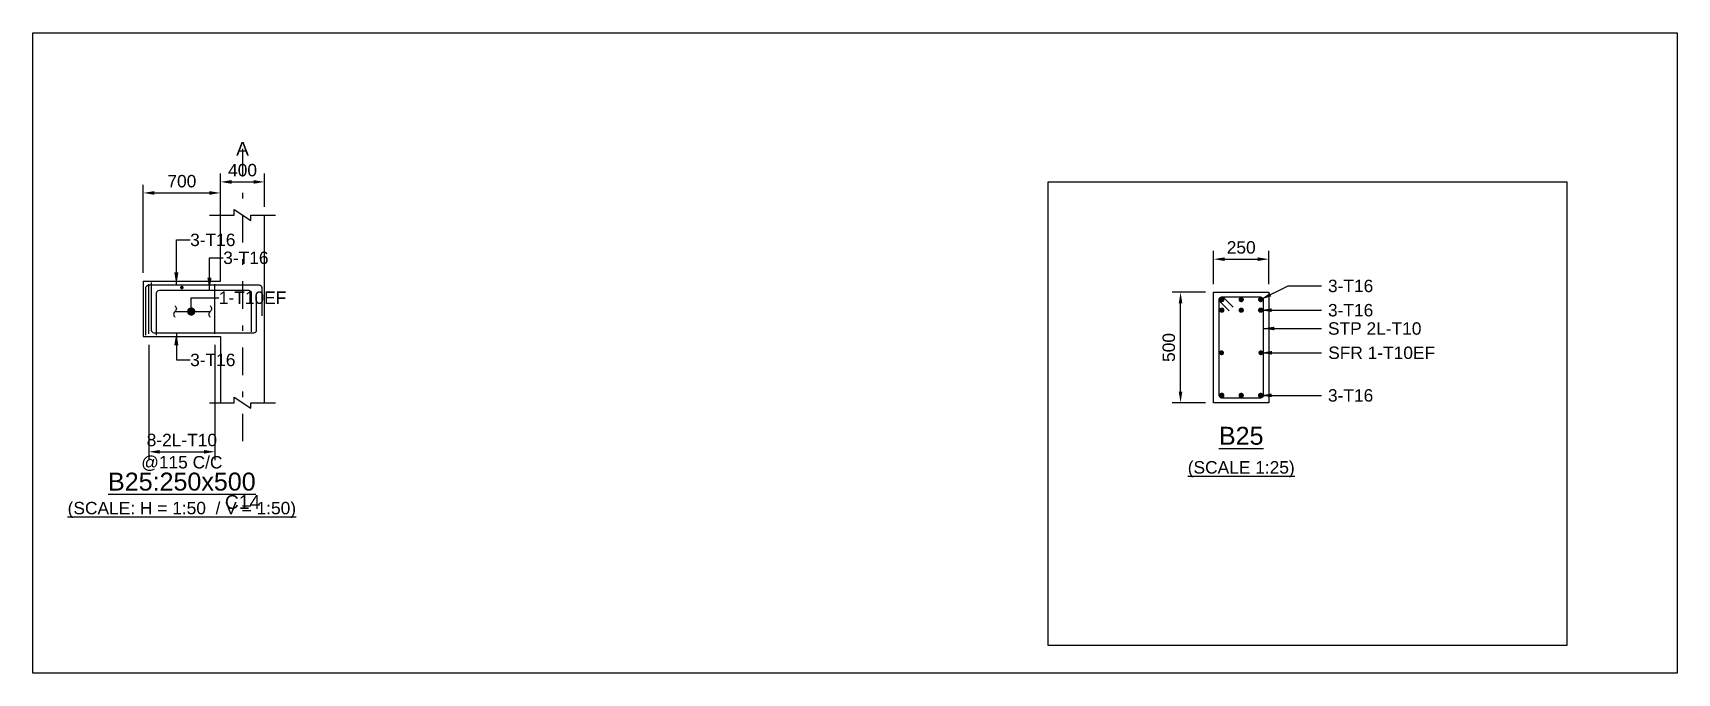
# Model space of a CAD drawing. Header units: inches. Extents: x -2000 to 143800, y -765100 to 3300.
# Drawn here: x -2000 to 27800, y -336100 to -324500 of the extents above; entities that cross this region are included whole.
import ezdxf
from ezdxf.enums import TextEntityAlignment as Align

# ---------------------------------------------------------------- set-up
doc = ezdxf.new("R2010")
doc.units = ezdxf.units.IN
doc.header["$LTSCALE"] = 1000
doc.header["$MEASUREMENT"] = 0
doc.linetypes.add('SCCenter', pattern=[1.2, 0.5, -0.3, 0.1, -0.3])
for name, color, linetype in [('Concrete Line', 2, 'Continuous'), ('Cut Line', 31, 'Continuous'), ('Dimension', 31, 'Continuous'), ('Grid', 8, 'Continuous'), ('Labels', 4, 'Continuous'), ('Labels_Support', 4, 'Continuous'), ('Link', 225, 'Continuous'), ('Reinforcement', 4, 'Continuous'), ('Schedule Border', 60, 'Continuous'), ('Spacer', 4, 'Continuous'), ('Text', 31, 'Continuous'), ('Text_Scale', 31, 'Continuous')]:
    doc.layers.add(name, color=color, linetype=linetype)
doc.styles.add('SC-SansSerif', font='SansSerif')
doc.styles.get("Standard").update_dxf_attribs({"font": 'txt.shx'})
doc.dimstyles.new('SCBBSDimStyl', dxfattribs={"dimtxt": 225, "dimasz": 200, "dimexe": 150, "dimexo": 150, "dimgap": 100, "dimtad": 1, "dimtoh": 1, "dimdec": 0, "dimzin": 0, "dimdsep": 46, "dimtxsty": 'SC-SansSerif', "dimcen": 0.09, "dimclrd": 8, "dimclre": 8, "dimclrt": 31, "dimadec": 0, "dimazin": 0, "dimtfac": 1, "dimtdec": 0, "dimtix": 1, "dimtofl": 0, "dimtmove": 0, "dimatfit": 3, "dimfxl": 1, "dimtolj": 1, "dimtzin": 0, "dimarcsym": 0})
doc.dimstyles.get("Standard").update_dxf_attribs({"dimtxt": 0.18, "dimasz": 225, "dimexe": 0.18, "dimexo": 0.0625, "dimgap": 0.09, "dimtad": 0, "dimtih": 1, "dimtoh": 1, "dimdec": 4, "dimzin": 0, "dimdsep": 46, "dimtxsty": 'Standard', "dimcen": 0.09, "dimadec": 0, "dimazin": 0, "dimtfac": 1, "dimtdec": 4, "dimtofl": 0, "dimtmove": 0, "dimatfit": 3, "dimfxl": 1, "dimtolj": 1, "dimtzin": 0, "dimarcsym": 0})

msp = doc.modelspace()

# ---------------------------------------------------------------- texts
at = {"layer": 'Dimension', "style": 'SC-SansSerif'}
msp.add_text('1-T10EF', height=225, dxfattribs=at).set_placement((1370, -329298), align=Align.MIDDLE_LEFT)
at = {"layer": 'Grid', "style": 'SC-SansSerif'}
msp.add_text('A', height=250, dxfattribs=at).set_placement((1800, -326600), align=Align.MIDDLE)
at = {"layer": 'Labels', "style": 'SC-SansSerif'}
msp.add_text('%%uB25', height=325, dxfattribs=at).set_placement((19900, -331800), align=Align.MIDDLE)
msp.add_text('%%uB25:250x500', height=325, dxfattribs=at).set_placement((700, -332890), align=Align.BOTTOM_CENTER)
at = {"layer": 'Labels_Support', "style": 'SC-SansSerif'}
msp.add_text('C14', height=250, dxfattribs=at).set_placement((1800, -333200), align=Align.BOTTOM_CENTER)
at = {"layer": 'Text', "style": 'SC-SansSerif'}
for s, p in [('3-T16', (850, -328250)), ('3-T16', (1450, -328575)), ('3-T16', (21472, -329084)), ('3-T16', (21472, -329524)), ('STP 2L-T10', (21472, -329856)), ('SFR 1-T10EF', (21476, -330296)), ('3-T16', (850, -330425)), ('3-T16', (21472, -331068))]:
    msp.add_text(s, height=225, dxfattribs=at).set_placement(p, align=Align.MIDDLE_LEFT)
msp.add_text('%%u(SCALE 1:25)', height=225, dxfattribs=at).set_placement((19900, -332400), align=Align.MIDDLE)
at = {"layer": 'Text_Scale', "style": 'SC-SansSerif'}
msp.add_text('%%u(SCALE: H = 1:50  / V = 1:50)', height=225, dxfattribs=at).set_placement((700, -333290), align=Align.BOTTOM_CENTER)

# ---------------------------------------------------------------- blocks, each defined once
blk = doc.blocks.new('*D221')
at = {"color": 8, "linetype": 'ByBlock', "lineweight": -2}
for p, q in [((100, -330150), (100, -332240)), ((1300, -330150), (1300, -332240)), ((300, -332090), (1100, -332090))]:
    blk.add_line(p, q, dxfattribs=at)
at = {"color": 8}
for points in [[(100, -332090), (300, -332057), (300, -332123)], [(1300, -332090), (1100, -332123), (1100, -332057)]]:
    blk.add_solid(points, dxfattribs=at)
at = {"layer": 'DEFPOINTS', "color": 31}
for p in [(100, -330000), (1300, -330000), (100, -332090)]:
    blk.add_point(p, dxfattribs=at)
at = {"color": 31, "char_height": 225, "attachment_point": 5, "style": 'SC-SansSerif'}
for s, insert in [('\\A1;8-2L-T10', (700, -331878)), ('\\A1;@115 C/C', (700, -332302))]:
    blk.add_mtext(s, dxfattribs=dict(at, insert=insert))
blk = doc.blocks.new('*D222')
at = {"color": 8, "linetype": 'ByBlock', "lineweight": -2}
for p, q in [((19400, -329050), (19400, -328450)), ((19600, -328600), (20200, -328600)), ((20400, -329050), (20400, -328450))]:
    blk.add_line(p, q, dxfattribs=at)
at = {"color": 8}
for points in [[(19400, -328600), (19600, -328567), (19600, -328633)], [(20400, -328600), (20200, -328633), (20200, -328567)]]:
    blk.add_solid(points, dxfattribs=at)
at = {"layer": 'DEFPOINTS', "color": 31}
for p in [(19400, -328600), (19400, -329200), (20400, -329200)]:
    blk.add_point(p, dxfattribs=at)
at = {"color": 31, "insert": (19900, -328388), "char_height": 225, "attachment_point": 5, "style": 'SC-SansSerif'}
blk.add_mtext('\\A1;250', dxfattribs=at)
blk = doc.blocks.new('*D223')
at = {"color": 8, "linetype": 'ByBlock', "lineweight": -2}
for p, q in [((19250, -329200), (18650, -329200)), ((18800, -331000), (18800, -329400)), ((19250, -331200), (18650, -331200))]:
    blk.add_line(p, q, dxfattribs=at)
at = {"color": 8}
for points in [[(18800, -329200), (18833, -329400), (18767, -329400)], [(18800, -331200), (18767, -331000), (18833, -331000)]]:
    blk.add_solid(points, dxfattribs=at)
at = {"layer": 'DEFPOINTS', "color": 31}
for p in [(19400, -329200), (18800, -331200), (19400, -331200)]:
    blk.add_point(p, dxfattribs=at)
at = {"color": 31, "insert": (18588, -330200), "char_height": 225, "attachment_point": 5, "rotation": 90, "style": 'SC-SansSerif'}
blk.add_mtext('\\A1;500', dxfattribs=at)
blk = doc.blocks.new('*D224')
at = {"color": 8, "linetype": 'ByBlock', "lineweight": -2}
for p, q in [((0, -328850), (0, -327250)), ((200, -327400), (1200, -327400)), ((1400, -327650), (1400, -327250))]:
    blk.add_line(p, q, dxfattribs=at)
at = {"color": 8}
for points in [[(0, -327400), (200, -327367), (200, -327433)], [(1400, -327400), (1200, -327433), (1200, -327367)]]:
    blk.add_solid(points, dxfattribs=at)
at = {"layer": 'DEFPOINTS', "color": 31}
for p in [(0, -327400), (1400, -327800), (0, -329000)]:
    blk.add_point(p, dxfattribs=at)
at = {"color": 31, "insert": (700, -327188), "char_height": 225, "attachment_point": 5, "style": 'SC-SansSerif'}
blk.add_mtext('\\A1;700', dxfattribs=at)
blk = doc.blocks.new('*D225')
at = {"color": 8, "linetype": 'ByBlock', "lineweight": -2}
for p, q in [((1400, -328850), (1400, -327050)), ((1600, -327200), (2000, -327200)), ((2200, -327650), (2200, -327050))]:
    blk.add_line(p, q, dxfattribs=at)
at = {"color": 8}
for points in [[(1400, -327200), (1600, -327167), (1600, -327233)], [(2200, -327200), (2000, -327233), (2000, -327167)]]:
    blk.add_solid(points, dxfattribs=at)
at = {"layer": 'DEFPOINTS', "color": 31}
for p in [(1400, -327200), (2200, -327800), (1400, -329000)]:
    blk.add_point(p, dxfattribs=at)
at = {"color": 31, "insert": (1800, -326988), "char_height": 225, "attachment_point": 5, "style": 'SC-SansSerif'}
blk.add_mtext('\\A1;400', dxfattribs=at)

# ---------------------------------------------------------------- dimensions: what is measured, and where the dimension line sits
at = {"layer": 'Dimension'}
for base, p1, p2, text, picture, middle in [((2200, -327200), (1400, -329000), (2200, -327800), '400', '*D225', (1800, -327200)), ((1400, -327400), (0, -329000), (1400, -327800), '700', '*D224', (700, -327400)), ((1300, -332090), (100, -330000), (1300, -330000), '8-2L-T10\\X@115 C/C', '*D221', (700, -332090))]:
    dim = msp.add_linear_dim(base=base, p1=p1, p2=p2, text=text, dimstyle='SCBBSDimStyl', dxfattribs=at)
    dim.commit()
    dim.dimension.update_dxf_attribs({"geometry": picture, "text_midpoint": middle})
for base, p1, p2, angle, text, picture, middle in [((20400, -328600), (19400, -329200), (20400, -329200), 0, '250', '*D222', (19900, -328600)), ((18800, -329200), (19400, -331200), (19400, -329200), 90, '500', '*D223', (18800, -330200))]:
    dim = msp.add_linear_dim(base=base, p1=p1, p2=p2, angle=angle, text=text, dimstyle='SCBBSDimStyl', override={"dimjust": 0}, dxfattribs=at)
    dim.commit()
    dim.dimension.update_dxf_attribs({"geometry": picture, "text_midpoint": middle, "dimtype": 129})

# ---------------------------------------------------------------- linework, layer by layer
msp.add_lwpolyline([(870, -329548), (870, -329298), (1370, -329298)])
at = {"layer": 'Concrete Line'}
for p, q in [((1400, -329000), (1400, -327800)), ((2200, -331200), (2200, -327800)), ((0, -329000), (0, -330000)), ((1400, -330000), (1400, -331200))]:
    msp.add_line(p, q, dxfattribs=at)
for points in [[(0, -329000), (1400, -329000)], [(0, -330000), (1400, -330000)]]:
    msp.add_lwpolyline(points, dxfattribs=at)
msp.add_lwpolyline([(19400, -329200), (20400, -329200), (20400, -331200), (19400, -331200)], close=True, dxfattribs=at)
at = {"layer": 'Cut Line'}
for points in [[(1200, -327800), (1650, -327800), (1650, -327700), (1950, -327900), (1950, -327800), (2400, -327800)], [(1200, -331200), (1650, -331200), (1650, -331100), (1950, -331300), (1950, -331200), (2400, -331200)]]:
    msp.add_lwpolyline(points, dxfattribs=at)
at = {"layer": 'Dimension', "color": 8, "const_width": 75}
msp.add_lwpolyline([(832.5, -329548, 1), (907.5, -329548, 1)], format="xyb", close=True, dxfattribs=at)
at = {"layer": 'Grid', "linetype": 'SCCenter'}
msp.add_line((1800, -326600), (1800, -332000), dxfattribs=at)
at = {"layer": 'Grid'}
msp.add_circle((1800, -326600), 0, dxfattribs=at)
at = {"layer": 'Link'}
for p, q in [((100, -329950), (100, -329050)), ((1300, -329950), (1300, -329050))]:
    msp.add_line(p, q, dxfattribs=at)
msp.add_lwpolyline([(19683.8, -329535.6), (19514.1, -329365.9, -0.6681786), (19548, -329284), (20252, -329284, -0.4142136), (20300, -329332), (20300, -331068, -0.4142136), (20252, -331116), (19548, -331116, -0.4142136), (19500, -331068), (19500, -329332, -0.6681786), (19581.9, -329298.1), (19751.6, -329467.8)], format="xyb", dxfattribs=at)
at = {"layer": 'Reinforcement'}
for points in [[(50, -329975), (50, -329116, -0.4142136), (100, -329066), (2100, -329066, -0.4142136), (2150, -329116), (2150, -329628)], [(146, -329025), (146, -329884, 0.4142136), (196, -329934), (2004, -329934, 0.4142136), (2054, -329884), (2054, -329276)], [(242, -329975), (242, -329212, -0.4142136), (292, -329162), (1908, -329162, -0.4142136), (1958, -329212), (1958, -329916)], [(575, -329448, -0.5), (575, -329548, 0.5), (575, -329648)], [(1215, -329448, -0.5), (1215, -329548, 0.5), (1215, -329648)]]:
    msp.add_lwpolyline(points, format="xyb", dxfattribs=at)
for points, const_width in [([(19524, -329332, 1), (19572, -329332, 1)], 48), ([(19876, -329332, 1), (19924, -329332, 1)], 48), ([(20228, -329332, 1), (20276, -329332, 1)], 48), ([(19524, -329524, 1), (19572, -329524, 1)], 48), ([(19876, -329524, 1), (19924, -329524, 1)], 48), ([(20228, -329524, 1), (20276, -329524, 1)], 48), ([(19522, -330296, 1), (19566, -330296, 1)], 44), ([(20234, -330296, 1), (20278, -330296, 1)], 44), ([(19524, -331068, 1), (19572, -331068, 1)], 48), ([(19876, -331068, 1), (19924, -331068, 1)], 48), ([(20228, -331068, 1), (20276, -331068, 1)], 48)]:
    msp.add_lwpolyline(points, format="xyb", close=True, dxfattribs=dict(at, const_width=const_width))
msp.add_lwpolyline([(575, -329548), (1215, -329548)], dxfattribs=at)
at = {"layer": 'Schedule Border'}
for points in [[(-2000, -324500), (27800, -324500), (27800, -336100), (-2000, -336100)], [(16400, -327200), (25800, -327200), (25800, -335600), (16400, -335600)]]:
    msp.add_lwpolyline(points, close=True, dxfattribs=at)
at = {"layer": 'Spacer', "const_width": 32}
msp.add_lwpolyline([(684, -329114, 1), (716, -329114, 1)], format="xyb", close=True, dxfattribs=at)

msp.set_redraw_order([(e.dxf.handle, doc.entitydb.next_handle()) for e in msp.query("TEXT MTEXT ATTDEF DIMENSION ARC_DIMENSION")])  # texts and dimensions are drawn at this point

# ---------------------------------------------------------------- leaders
at = {"layer": 'Dimension', "color": 8}
for points, dimstyle in [([(600, -329066), (600, -328250), (850, -328250)], 'Standard'), ([(1200, -329162), (1200, -328575), (1450, -328575)], 'Standard'), ([(20252, -329332), (20752, -329084), (21352, -329084)], 'SCBBSDimStyl'), ([(20252, -329524), (20752, -329524), (21352, -329524)], 'SCBBSDimStyl'), ([(20300, -329856), (21352, -329856)], 'SCBBSDimStyl'), ([(600, -329934), (600, -330425), (850, -330425)], 'Standard'), ([(20256, -330296), (21356, -330296)], 'SCBBSDimStyl'), ([(20252, -331068), (20752, -331068), (21352, -331068)], 'SCBBSDimStyl')]:
    msp.add_leader(points, dimstyle=dimstyle, dxfattribs=at)

doc.saveas('drawing.dxf')
